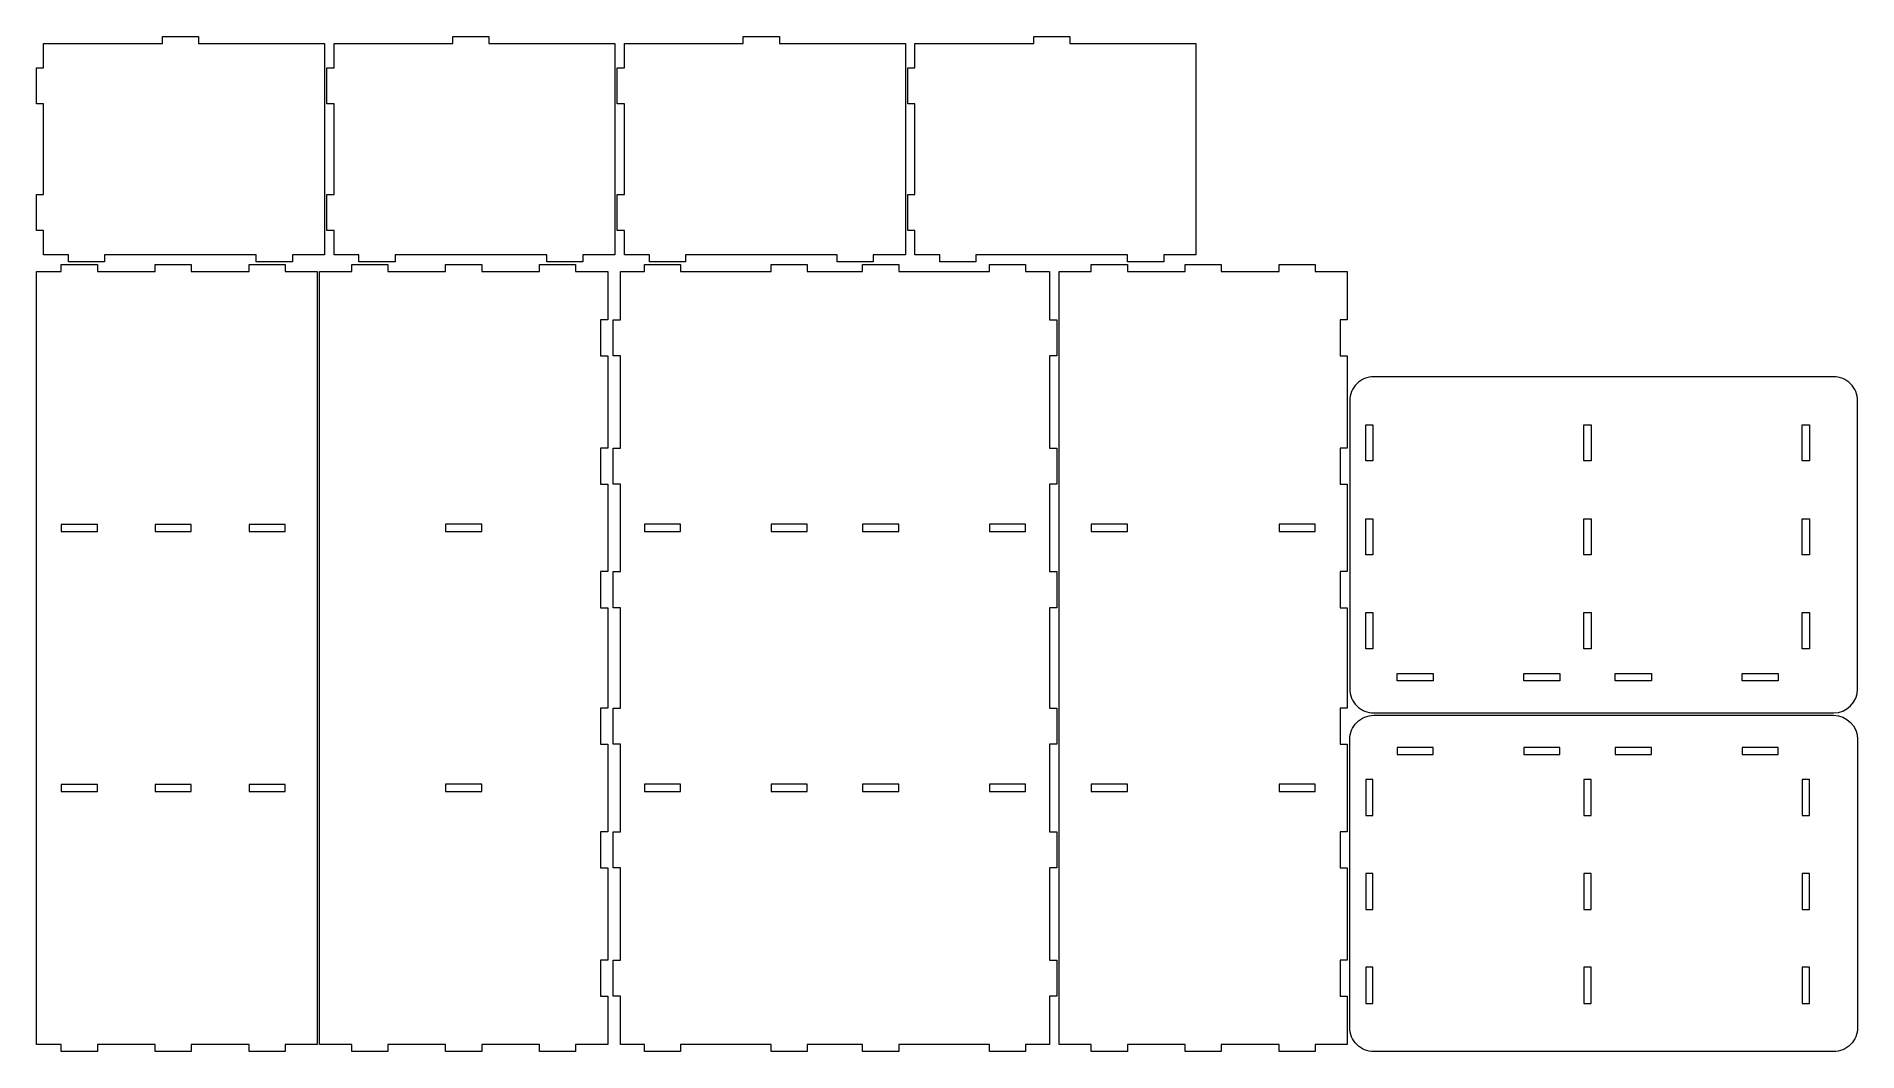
# Model space of a CAD drawing. Header units: millimetres. Extents: x -1135 to 1135, y -632 to 632.
import ezdxf

# ---------------------------------------------------------------- set-up
doc = ezdxf.new("R2010")
doc.units = ezdxf.units.MM
doc.header["$MEASUREMENT"] = 0
doc.layers.add('Camada 1', color=7, linetype='Continuous')

msp = doc.modelspace()

# ---------------------------------------------------------------- linework, layer by layer
at = {"layer": 'Camada 1', "color": 30, "lineweight": 20}
for points, knots in [([(-775.8844, 360.5), (-775.8844, 360.5), (-775.8844, 623.5), (-775.8844, 623.5), (-775.8844, 623.5), (-775.8844, 623.5), (-932.8844, 623.5), (-932.8844, 623.5), (-932.8844, 623.5), (-932.8844, 623.5), (-932.8844, 632.5), (-932.8844, 632.5), (-932.8844, 632.5), (-932.8844, 632.5), (-977.8844, 632.5), (-977.8844, 632.5), (-977.8844, 632.5), (-977.8844, 632.5), (-977.8844, 623.5), (-977.8844, 623.5), (-977.8844, 623.5), (-977.8844, 623.5), (-1125.8844, 623.5), (-1125.8844, 623.5), (-1125.8844, 623.5), (-1125.8844, 623.5), (-1125.8844, 593.5), (-1125.8844, 593.5), (-1125.8844, 593.5), (-1125.8844, 593.5), (-1134.8844, 593.5), (-1134.8844, 593.5), (-1134.8844, 593.5), (-1134.8844, 593.5), (-1134.8844, 548.5), (-1134.8844, 548.5), (-1134.8844, 548.5), (-1134.8844, 548.5), (-1125.8844, 548.5), (-1125.8844, 548.5), (-1125.8844, 548.5), (-1125.8844, 548.5), (-1125.8844, 435.5), (-1125.8844, 435.5), (-1125.8844, 435.5), (-1125.8844, 435.5), (-1134.8844, 435.5), (-1134.8844, 435.5), (-1134.8844, 435.5), (-1134.8844, 435.5), (-1134.8844, 390.5), (-1134.8844, 390.5), (-1134.8844, 390.5), (-1134.8844, 390.5), (-1125.8844, 390.5), (-1125.8844, 390.5), (-1125.8844, 390.5), (-1125.8844, 390.5), (-1125.8844, 360.5), (-1125.8844, 360.5), (-1125.8844, 360.5), (-1125.8844, 360.5), (-1094.8844, 360.5), (-1094.8844, 360.5), (-1094.8844, 360.5), (-1094.8844, 360.5), (-1094.8844, 351.5), (-1094.8844, 351.5), (-1094.8844, 351.5), (-1094.8844, 351.5), (-1049.8844, 351.5), (-1049.8844, 351.5), (-1049.8844, 351.5), (-1049.8844, 351.5), (-1049.8844, 360.5), (-1049.8844, 360.5), (-1049.8844, 360.5), (-1049.8844, 360.5), (-860.8844, 360.5), (-860.8844, 360.5), (-860.8844, 360.5), (-860.8844, 360.5), (-860.8844, 351.5), (-860.8844, 351.5), (-860.8844, 351.5), (-860.8844, 351.5), (-815.8844, 351.5), (-815.8844, 351.5), (-815.8844, 351.5), (-815.8844, 351.5), (-815.8844, 360.5), (-815.8844, 360.5), (-815.8844, 360.5), (-815.8844, 360.5), (-775.8844, 360.5), (-775.8844, 360.5)], [0, 0, 0, 0, 0.04, 0.04, 0.04, 0.04, 0.08, 0.08, 0.08, 0.08, 0.12, 0.12, 0.12, 0.12, 0.16, 0.16, 0.16, 0.16, 0.2, 0.2, 0.2, 0.2, 0.24, 0.24, 0.24, 0.24, 0.28, 0.28, 0.28, 0.28, 0.32, 0.32, 0.32, 0.32, 0.36, 0.36, 0.36, 0.36, 0.4, 0.4, 0.4, 0.4, 0.44, 0.44, 0.44, 0.44, 0.48, 0.48, 0.48, 0.48, 0.52, 0.52, 0.52, 0.52, 0.56, 0.56, 0.56, 0.56, 0.6, 0.6, 0.6, 0.6, 0.64, 0.64, 0.64, 0.64, 0.68, 0.68, 0.68, 0.68, 0.72, 0.72, 0.72, 0.72, 0.76, 0.76, 0.76, 0.76, 0.8, 0.8, 0.8, 0.8, 0.84, 0.84, 0.84, 0.84, 0.88, 0.88, 0.88, 0.88, 0.92, 0.92, 0.92, 0.92, 1, 1, 1, 1]), ([(-413.8844, 360.5), (-413.8844, 360.5), (-413.8844, 623.5), (-413.8844, 623.5), (-413.8844, 623.5), (-413.8844, 623.5), (-570.8844, 623.5), (-570.8844, 623.5), (-570.8844, 623.5), (-570.8844, 623.5), (-570.8844, 632.5), (-570.8844, 632.5), (-570.8844, 632.5), (-570.8844, 632.5), (-615.8844, 632.5), (-615.8844, 632.5), (-615.8844, 632.5), (-615.8844, 632.5), (-615.8844, 623.5), (-615.8844, 623.5), (-615.8844, 623.5), (-615.8844, 623.5), (-763.8844, 623.5), (-763.8844, 623.5), (-763.8844, 623.5), (-763.8844, 623.5), (-763.8844, 593.5), (-763.8844, 593.5), (-763.8844, 593.5), (-763.8844, 593.5), (-772.8844, 593.5), (-772.8844, 593.5), (-772.8844, 593.5), (-772.8844, 593.5), (-772.8844, 548.5), (-772.8844, 548.5), (-772.8844, 548.5), (-772.8844, 548.5), (-763.8844, 548.5), (-763.8844, 548.5), (-763.8844, 548.5), (-763.8844, 548.5), (-763.8844, 435.5), (-763.8844, 435.5), (-763.8844, 435.5), (-763.8844, 435.5), (-772.8844, 435.5), (-772.8844, 435.5), (-772.8844, 435.5), (-772.8844, 435.5), (-772.8844, 390.5), (-772.8844, 390.5), (-772.8844, 390.5), (-772.8844, 390.5), (-763.8844, 390.5), (-763.8844, 390.5), (-763.8844, 390.5), (-763.8844, 390.5), (-763.8844, 360.5), (-763.8844, 360.5), (-763.8844, 360.5), (-763.8844, 360.5), (-732.8844, 360.5), (-732.8844, 360.5), (-732.8844, 360.5), (-732.8844, 360.5), (-732.8844, 351.5), (-732.8844, 351.5), (-732.8844, 351.5), (-732.8844, 351.5), (-687.8844, 351.5), (-687.8844, 351.5), (-687.8844, 351.5), (-687.8844, 351.5), (-687.8844, 360.5), (-687.8844, 360.5), (-687.8844, 360.5), (-687.8844, 360.5), (-498.8844, 360.5), (-498.8844, 360.5), (-498.8844, 360.5), (-498.8844, 360.5), (-498.8844, 351.5), (-498.8844, 351.5), (-498.8844, 351.5), (-498.8844, 351.5), (-453.8844, 351.5), (-453.8844, 351.5), (-453.8844, 351.5), (-453.8844, 351.5), (-453.8844, 360.5), (-453.8844, 360.5), (-453.8844, 360.5), (-453.8844, 360.5), (-413.8844, 360.5), (-413.8844, 360.5)], [0, 0, 0, 0, 0.04, 0.04, 0.04, 0.04, 0.08, 0.08, 0.08, 0.08, 0.12, 0.12, 0.12, 0.12, 0.16, 0.16, 0.16, 0.16, 0.2, 0.2, 0.2, 0.2, 0.24, 0.24, 0.24, 0.24, 0.28, 0.28, 0.28, 0.28, 0.32, 0.32, 0.32, 0.32, 0.36, 0.36, 0.36, 0.36, 0.4, 0.4, 0.4, 0.4, 0.44, 0.44, 0.44, 0.44, 0.48, 0.48, 0.48, 0.48, 0.52, 0.52, 0.52, 0.52, 0.56, 0.56, 0.56, 0.56, 0.6, 0.6, 0.6, 0.6, 0.64, 0.64, 0.64, 0.64, 0.68, 0.68, 0.68, 0.68, 0.72, 0.72, 0.72, 0.72, 0.76, 0.76, 0.76, 0.76, 0.8, 0.8, 0.8, 0.8, 0.84, 0.84, 0.84, 0.84, 0.88, 0.88, 0.88, 0.88, 0.92, 0.92, 0.92, 0.92, 1, 1, 1, 1]), ([(-51.8844, 360.5), (-51.8844, 360.5), (-51.8844, 623.5), (-51.8844, 623.5), (-51.8844, 623.5), (-51.8844, 623.5), (-208.8844, 623.5), (-208.8844, 623.5), (-208.8844, 623.5), (-208.8844, 623.5), (-208.8844, 632.5), (-208.8844, 632.5), (-208.8844, 632.5), (-208.8844, 632.5), (-253.8844, 632.5), (-253.8844, 632.5), (-253.8844, 632.5), (-253.8844, 632.5), (-253.8844, 623.5), (-253.8844, 623.5), (-253.8844, 623.5), (-253.8844, 623.5), (-401.8844, 623.5), (-401.8844, 623.5), (-401.8844, 623.5), (-401.8844, 623.5), (-401.8844, 593.5), (-401.8844, 593.5), (-401.8844, 593.5), (-401.8844, 593.5), (-410.8844, 593.5), (-410.8844, 593.5), (-410.8844, 593.5), (-410.8844, 593.5), (-410.8844, 548.5), (-410.8844, 548.5), (-410.8844, 548.5), (-410.8844, 548.5), (-401.8844, 548.5), (-401.8844, 548.5), (-401.8844, 548.5), (-401.8844, 548.5), (-401.8844, 435.5), (-401.8844, 435.5), (-401.8844, 435.5), (-401.8844, 435.5), (-410.8844, 435.5), (-410.8844, 435.5), (-410.8844, 435.5), (-410.8844, 435.5), (-410.8844, 390.5), (-410.8844, 390.5), (-410.8844, 390.5), (-410.8844, 390.5), (-401.8844, 390.5), (-401.8844, 390.5), (-401.8844, 390.5), (-401.8844, 390.5), (-401.8844, 360.5), (-401.8844, 360.5), (-401.8844, 360.5), (-401.8844, 360.5), (-370.8844, 360.5), (-370.8844, 360.5), (-370.8844, 360.5), (-370.8844, 360.5), (-370.8844, 351.5), (-370.8844, 351.5), (-370.8844, 351.5), (-370.8844, 351.5), (-325.8844, 351.5), (-325.8844, 351.5), (-325.8844, 351.5), (-325.8844, 351.5), (-325.8844, 360.5), (-325.8844, 360.5), (-325.8844, 360.5), (-325.8844, 360.5), (-136.8844, 360.5), (-136.8844, 360.5), (-136.8844, 360.5), (-136.8844, 360.5), (-136.8844, 351.5), (-136.8844, 351.5), (-136.8844, 351.5), (-136.8844, 351.5), (-91.8844, 351.5), (-91.8844, 351.5), (-91.8844, 351.5), (-91.8844, 351.5), (-91.8844, 360.5), (-91.8844, 360.5), (-91.8844, 360.5), (-91.8844, 360.5), (-51.8844, 360.5), (-51.8844, 360.5)], [0, 0, 0, 0, 0.04, 0.04, 0.04, 0.04, 0.08, 0.08, 0.08, 0.08, 0.12, 0.12, 0.12, 0.12, 0.16, 0.16, 0.16, 0.16, 0.2, 0.2, 0.2, 0.2, 0.24, 0.24, 0.24, 0.24, 0.28, 0.28, 0.28, 0.28, 0.32, 0.32, 0.32, 0.32, 0.36, 0.36, 0.36, 0.36, 0.4, 0.4, 0.4, 0.4, 0.44, 0.44, 0.44, 0.44, 0.48, 0.48, 0.48, 0.48, 0.52, 0.52, 0.52, 0.52, 0.56, 0.56, 0.56, 0.56, 0.6, 0.6, 0.6, 0.6, 0.64, 0.64, 0.64, 0.64, 0.68, 0.68, 0.68, 0.68, 0.72, 0.72, 0.72, 0.72, 0.76, 0.76, 0.76, 0.76, 0.8, 0.8, 0.8, 0.8, 0.84, 0.84, 0.84, 0.84, 0.88, 0.88, 0.88, 0.88, 0.92, 0.92, 0.92, 0.92, 1, 1, 1, 1]), ([(310.1156, 360.5), (310.1156, 360.5), (310.1156, 623.5), (310.1156, 623.5), (310.1156, 623.5), (310.1156, 623.5), (153.1156, 623.5), (153.1156, 623.5), (153.1156, 623.5), (153.1156, 623.5), (153.1156, 632.5), (153.1156, 632.5), (153.1156, 632.5), (153.1156, 632.5), (108.1156, 632.5), (108.1156, 632.5), (108.1156, 632.5), (108.1156, 632.5), (108.1156, 623.5), (108.1156, 623.5), (108.1156, 623.5), (108.1156, 623.5), (-39.8844, 623.5), (-39.8844, 623.5), (-39.8844, 623.5), (-39.8844, 623.5), (-39.8844, 593.5), (-39.8844, 593.5), (-39.8844, 593.5), (-39.8844, 593.5), (-48.8844, 593.5), (-48.8844, 593.5), (-48.8844, 593.5), (-48.8844, 593.5), (-48.8844, 548.5), (-48.8844, 548.5), (-48.8844, 548.5), (-48.8844, 548.5), (-39.8844, 548.5), (-39.8844, 548.5), (-39.8844, 548.5), (-39.8844, 548.5), (-39.8844, 435.5), (-39.8844, 435.5), (-39.8844, 435.5), (-39.8844, 435.5), (-48.8844, 435.5), (-48.8844, 435.5), (-48.8844, 435.5), (-48.8844, 435.5), (-48.8844, 390.5), (-48.8844, 390.5), (-48.8844, 390.5), (-48.8844, 390.5), (-39.8844, 390.5), (-39.8844, 390.5), (-39.8844, 390.5), (-39.8844, 390.5), (-39.8844, 360.5), (-39.8844, 360.5), (-39.8844, 360.5), (-39.8844, 360.5), (-8.8844, 360.5), (-8.8844, 360.5), (-8.8844, 360.5), (-8.8844, 360.5), (-8.8844, 351.5), (-8.8844, 351.5), (-8.8844, 351.5), (-8.8844, 351.5), (36.1156, 351.5), (36.1156, 351.5), (36.1156, 351.5), (36.1156, 351.5), (36.1156, 360.5), (36.1156, 360.5), (36.1156, 360.5), (36.1156, 360.5), (225.1156, 360.5), (225.1156, 360.5), (225.1156, 360.5), (225.1156, 360.5), (225.1156, 351.5), (225.1156, 351.5), (225.1156, 351.5), (225.1156, 351.5), (270.1156, 351.5), (270.1156, 351.5), (270.1156, 351.5), (270.1156, 351.5), (270.1156, 360.5), (270.1156, 360.5), (270.1156, 360.5), (270.1156, 360.5), (310.1156, 360.5), (310.1156, 360.5)], [0, 0, 0, 0, 0.04, 0.04, 0.04, 0.04, 0.08, 0.08, 0.08, 0.08, 0.12, 0.12, 0.12, 0.12, 0.16, 0.16, 0.16, 0.16, 0.2, 0.2, 0.2, 0.2, 0.24, 0.24, 0.24, 0.24, 0.28, 0.28, 0.28, 0.28, 0.32, 0.32, 0.32, 0.32, 0.36, 0.36, 0.36, 0.36, 0.4, 0.4, 0.4, 0.4, 0.44, 0.44, 0.44, 0.44, 0.48, 0.48, 0.48, 0.48, 0.52, 0.52, 0.52, 0.52, 0.56, 0.56, 0.56, 0.56, 0.6, 0.6, 0.6, 0.6, 0.64, 0.64, 0.64, 0.64, 0.68, 0.68, 0.68, 0.68, 0.72, 0.72, 0.72, 0.72, 0.76, 0.76, 0.76, 0.76, 0.8, 0.8, 0.8, 0.8, 0.84, 0.84, 0.84, 0.84, 0.88, 0.88, 0.88, 0.88, 0.92, 0.92, 0.92, 0.92, 1, 1, 1, 1]), ([(-784.8844, -623.5), (-784.8844, -623.5), (-784.8844, 339.5), (-784.8844, 339.5), (-784.8844, 339.5), (-784.8844, 339.5), (-824.8844, 339.5), (-824.8844, 339.5), (-824.8844, 339.5), (-824.8844, 339.5), (-824.8844, 348.5), (-824.8844, 348.5), (-824.8844, 348.5), (-824.8844, 348.5), (-869.8844, 348.5), (-869.8844, 348.5), (-869.8844, 348.5), (-869.8844, 348.5), (-869.8844, 339.5), (-869.8844, 339.5), (-869.8844, 339.5), (-869.8844, 339.5), (-941.8844, 339.5), (-941.8844, 339.5), (-941.8844, 339.5), (-941.8844, 339.5), (-941.8844, 348.5), (-941.8844, 348.5), (-941.8844, 348.5), (-941.8844, 348.5), (-986.8844, 348.5), (-986.8844, 348.5), (-986.8844, 348.5), (-986.8844, 348.5), (-986.8844, 339.5), (-986.8844, 339.5), (-986.8844, 339.5), (-986.8844, 339.5), (-1058.8844, 339.5), (-1058.8844, 339.5), (-1058.8844, 339.5), (-1058.8844, 339.5), (-1058.8844, 348.5), (-1058.8844, 348.5), (-1058.8844, 348.5), (-1058.8844, 348.5), (-1103.8844, 348.5), (-1103.8844, 348.5), (-1103.8844, 348.5), (-1103.8844, 348.5), (-1103.8844, 339.5), (-1103.8844, 339.5), (-1103.8844, 339.5), (-1103.8844, 339.5), (-1134.8844, 339.5), (-1134.8844, 339.5), (-1134.8844, 339.5), (-1134.8844, 339.5), (-1134.8844, -623.5), (-1134.8844, -623.5), (-1134.8844, -623.5), (-1134.8844, -623.5), (-1103.8844, -623.5), (-1103.8844, -623.5), (-1103.8844, -623.5), (-1103.8844, -623.5), (-1103.8844, -632.5), (-1103.8844, -632.5), (-1103.8844, -632.5), (-1103.8844, -632.5), (-1058.8844, -632.5), (-1058.8844, -632.5), (-1058.8844, -632.5), (-1058.8844, -632.5), (-1058.8844, -623.5), (-1058.8844, -623.5), (-1058.8844, -623.5), (-1058.8844, -623.5), (-986.8844, -623.5), (-986.8844, -623.5), (-986.8844, -623.5), (-986.8844, -623.5), (-986.8844, -632.5), (-986.8844, -632.5), (-986.8844, -632.5), (-986.8844, -632.5), (-941.8844, -632.5), (-941.8844, -632.5), (-941.8844, -632.5), (-941.8844, -632.5), (-941.8844, -623.5), (-941.8844, -623.5), (-941.8844, -623.5), (-941.8844, -623.5), (-869.8844, -623.5), (-869.8844, -623.5), (-869.8844, -623.5), (-869.8844, -623.5), (-869.8844, -632.5), (-869.8844, -632.5), (-869.8844, -632.5), (-869.8844, -632.5), (-824.8844, -632.5), (-824.8844, -632.5), (-824.8844, -632.5), (-824.8844, -632.5), (-824.8844, -623.5), (-824.8844, -623.5), (-824.8844, -623.5), (-824.8844, -623.5), (-784.8844, -623.5), (-784.8844, -623.5)], [0, 0, 0, 0, 0.034482759, 0.034482759, 0.034482759, 0.034482759, 0.068965517, 0.068965517, 0.068965517, 0.068965517, 0.103448276, 0.103448276, 0.103448276, 0.103448276, 0.137931034, 0.137931034, 0.137931034, 0.137931034, 0.172413793, 0.172413793, 0.172413793, 0.172413793, 0.206896552, 0.206896552, 0.206896552, 0.206896552, 0.24137931, 0.24137931, 0.24137931, 0.24137931, 0.275862069, 0.275862069, 0.275862069, 0.275862069, 0.310344828, 0.310344828, 0.310344828, 0.310344828, 0.344827586, 0.344827586, 0.344827586, 0.344827586, 0.379310345, 0.379310345, 0.379310345, 0.379310345, 0.413793103, 0.413793103, 0.413793103, 0.413793103, 0.448275862, 0.448275862, 0.448275862, 0.448275862, 0.482758621, 0.482758621, 0.482758621, 0.482758621, 0.517241379, 0.517241379, 0.517241379, 0.517241379, 0.551724138, 0.551724138, 0.551724138, 0.551724138, 0.586206897, 0.586206897, 0.586206897, 0.586206897, 0.620689655, 0.620689655, 0.620689655, 0.620689655, 0.655172414, 0.655172414, 0.655172414, 0.655172414, 0.689655172, 0.689655172, 0.689655172, 0.689655172, 0.724137931, 0.724137931, 0.724137931, 0.724137931, 0.75862069, 0.75862069, 0.75862069, 0.75862069, 0.793103448, 0.793103448, 0.793103448, 0.793103448, 0.827586207, 0.827586207, 0.827586207, 0.827586207, 0.862068966, 0.862068966, 0.862068966, 0.862068966, 0.896551724, 0.896551724, 0.896551724, 0.896551724, 0.931034483, 0.931034483, 0.931034483, 0.931034483, 1, 1, 1, 1]), ([(-781.8844, 339.5), (-781.8844, 339.5), (-781.8844, -623.5), (-781.8844, -623.5), (-781.8844, -623.5), (-781.8844, -623.5), (-741.8844, -623.5), (-741.8844, -623.5), (-741.8844, -623.5), (-741.8844, -623.5), (-741.8844, -632.5), (-741.8844, -632.5), (-741.8844, -632.5), (-741.8844, -632.5), (-696.8844, -632.5), (-696.8844, -632.5), (-696.8844, -632.5), (-696.8844, -632.5), (-696.8844, -623.5), (-696.8844, -623.5), (-696.8844, -623.5), (-696.8844, -623.5), (-624.8844, -623.5), (-624.8844, -623.5), (-624.8844, -623.5), (-624.8844, -623.5), (-624.8844, -632.5), (-624.8844, -632.5), (-624.8844, -632.5), (-624.8844, -632.5), (-579.8844, -632.5), (-579.8844, -632.5), (-579.8844, -632.5), (-579.8844, -632.5), (-579.8844, -623.5), (-579.8844, -623.5), (-579.8844, -623.5), (-579.8844, -623.5), (-507.8844, -623.5), (-507.8844, -623.5), (-507.8844, -623.5), (-507.8844, -623.5), (-507.8844, -632.5), (-507.8844, -632.5), (-507.8844, -632.5), (-507.8844, -632.5), (-462.8844, -632.5), (-462.8844, -632.5), (-462.8844, -632.5), (-462.8844, -632.5), (-462.8844, -623.5), (-462.8844, -623.5), (-462.8844, -623.5), (-462.8844, -623.5), (-422.8844, -623.5), (-422.8844, -623.5), (-422.8844, -623.5), (-422.8844, -623.5), (-422.8844, -563.5), (-422.8844, -563.5), (-422.8844, -563.5), (-422.8844, -563.5), (-431.8844, -563.5), (-431.8844, -563.5), (-431.8844, -563.5), (-431.8844, -563.5), (-431.8844, -518.5), (-431.8844, -518.5), (-431.8844, -518.5), (-431.8844, -518.5), (-422.8844, -518.5), (-422.8844, -518.5), (-422.8844, -518.5), (-422.8844, -518.5), (-422.8844, -403.4735), (-422.8844, -403.4735), (-422.8844, -403.4735), (-422.8844, -403.4735), (-431.8844, -403.4735), (-431.8844, -403.4735), (-431.8844, -403.4735), (-431.8844, -403.4735), (-431.8844, -358.4735), (-431.8844, -358.4735), (-431.8844, -358.4735), (-431.8844, -358.4735), (-422.8844, -358.4735), (-422.8844, -358.4735), (-422.8844, -358.4735), (-422.8844, -358.4735), (-422.8844, -249.4735), (-422.8844, -249.4735), (-422.8844, -249.4735), (-422.8844, -249.4735), (-431.8844, -249.4735), (-431.8844, -249.4735), (-431.8844, -249.4735), (-431.8844, -249.4735), (-431.8844, -204.4735), (-431.8844, -204.4735), (-431.8844, -204.4735), (-431.8844, -204.4735), (-422.8844, -204.4735), (-422.8844, -204.4735), (-422.8844, -204.4735), (-422.8844, -204.4735), (-422.8844, -79.4471), (-422.8844, -79.4471), (-422.8844, -79.4471), (-422.8844, -79.4471), (-431.8844, -79.4471), (-431.8844, -79.4471), (-431.8844, -79.4471), (-431.8844, -79.4471), (-431.8844, -34.4471), (-431.8844, -34.4471), (-431.8844, -34.4471), (-431.8844, -34.4471), (-422.8844, -34.4471), (-422.8844, -34.4471), (-422.8844, -34.4471), (-422.8844, -34.4471), (-422.8844, 74.5529), (-422.8844, 74.5529), (-422.8844, 74.5529), (-422.8844, 74.5529), (-431.8844, 74.5529), (-431.8844, 74.5529), (-431.8844, 74.5529), (-431.8844, 74.5529), (-431.8844, 119.5529), (-431.8844, 119.5529), (-431.8844, 119.5529), (-431.8844, 119.5529), (-422.8844, 119.5529), (-422.8844, 119.5529), (-422.8844, 119.5529), (-422.8844, 119.5529), (-422.8844, 234.5), (-422.8844, 234.5), (-422.8844, 234.5), (-422.8844, 234.5), (-431.8844, 234.5), (-431.8844, 234.5), (-431.8844, 234.5), (-431.8844, 234.5), (-431.8844, 279.5), (-431.8844, 279.5), (-431.8844, 279.5), (-431.8844, 279.5), (-422.8844, 279.5), (-422.8844, 279.5), (-422.8844, 279.5), (-422.8844, 279.5), (-422.8844, 339.5), (-422.8844, 339.5), (-422.8844, 339.5), (-422.8844, 339.5), (-462.8844, 339.5), (-462.8844, 339.5), (-462.8844, 339.5), (-462.8844, 339.5), (-462.8844, 348.5), (-462.8844, 348.5), (-462.8844, 348.5), (-462.8844, 348.5), (-507.8844, 348.5), (-507.8844, 348.5), (-507.8844, 348.5), (-507.8844, 348.5), (-507.8844, 339.5), (-507.8844, 339.5), (-507.8844, 339.5), (-507.8844, 339.5), (-579.8844, 339.5), (-579.8844, 339.5), (-579.8844, 339.5), (-579.8844, 339.5), (-579.8844, 348.5), (-579.8844, 348.5), (-579.8844, 348.5), (-579.8844, 348.5), (-624.8844, 348.5), (-624.8844, 348.5), (-624.8844, 348.5), (-624.8844, 348.5), (-624.8844, 339.5), (-624.8844, 339.5), (-624.8844, 339.5), (-624.8844, 339.5), (-696.8844, 339.5), (-696.8844, 339.5), (-696.8844, 339.5), (-696.8844, 339.5), (-696.8844, 348.5), (-696.8844, 348.5), (-696.8844, 348.5), (-696.8844, 348.5), (-741.8844, 348.5), (-741.8844, 348.5), (-741.8844, 348.5), (-741.8844, 348.5), (-741.8844, 339.5), (-741.8844, 339.5), (-741.8844, 339.5), (-741.8844, 339.5), (-781.8844, 339.5), (-781.8844, 339.5)], [0, 0, 0, 0, 0.018867925, 0.018867925, 0.018867925, 0.018867925, 0.037735849, 0.037735849, 0.037735849, 0.037735849, 0.056603774, 0.056603774, 0.056603774, 0.056603774, 0.075471698, 0.075471698, 0.075471698, 0.075471698, 0.094339623, 0.094339623, 0.094339623, 0.094339623, 0.113207547, 0.113207547, 0.113207547, 0.113207547, 0.132075472, 0.132075472, 0.132075472, 0.132075472, 0.150943396, 0.150943396, 0.150943396, 0.150943396, 0.169811321, 0.169811321, 0.169811321, 0.169811321, 0.188679245, 0.188679245, 0.188679245, 0.188679245, 0.20754717, 0.20754717, 0.20754717, 0.20754717, 0.226415094, 0.226415094, 0.226415094, 0.226415094, 0.245283019, 0.245283019, 0.245283019, 0.245283019, 0.264150943, 0.264150943, 0.264150943, 0.264150943, 0.283018868, 0.283018868, 0.283018868, 0.283018868, 0.301886792, 0.301886792, 0.301886792, 0.301886792, 0.320754717, 0.320754717, 0.320754717, 0.320754717, 0.339622642, 0.339622642, 0.339622642, 0.339622642, 0.358490566, 0.358490566, 0.358490566, 0.358490566, 0.377358491, 0.377358491, 0.377358491, 0.377358491, 0.396226415, 0.396226415, 0.396226415, 0.396226415, 0.41509434, 0.41509434, 0.41509434, 0.41509434, 0.433962264, 0.433962264, 0.433962264, 0.433962264, 0.452830189, 0.452830189, 0.452830189, 0.452830189, 0.471698113, 0.471698113, 0.471698113, 0.471698113, 0.490566038, 0.490566038, 0.490566038, 0.490566038, 0.509433962, 0.509433962, 0.509433962, 0.509433962, 0.528301887, 0.528301887, 0.528301887, 0.528301887, 0.547169811, 0.547169811, 0.547169811, 0.547169811, 0.566037736, 0.566037736, 0.566037736, 0.566037736, 0.58490566, 0.58490566, 0.58490566, 0.58490566, 0.603773585, 0.603773585, 0.603773585, 0.603773585, 0.622641509, 0.622641509, 0.622641509, 0.622641509, 0.641509434, 0.641509434, 0.641509434, 0.641509434, 0.660377358, 0.660377358, 0.660377358, 0.660377358, 0.679245283, 0.679245283, 0.679245283, 0.679245283, 0.698113208, 0.698113208, 0.698113208, 0.698113208, 0.716981132, 0.716981132, 0.716981132, 0.716981132, 0.735849057, 0.735849057, 0.735849057, 0.735849057, 0.754716981, 0.754716981, 0.754716981, 0.754716981, 0.773584906, 0.773584906, 0.773584906, 0.773584906, 0.79245283, 0.79245283, 0.79245283, 0.79245283, 0.811320755, 0.811320755, 0.811320755, 0.811320755, 0.830188679, 0.830188679, 0.830188679, 0.830188679, 0.849056604, 0.849056604, 0.849056604, 0.849056604, 0.867924528, 0.867924528, 0.867924528, 0.867924528, 0.886792453, 0.886792453, 0.886792453, 0.886792453, 0.905660377, 0.905660377, 0.905660377, 0.905660377, 0.924528302, 0.924528302, 0.924528302, 0.924528302, 0.943396226, 0.943396226, 0.943396226, 0.943396226, 0.962264151, 0.962264151, 0.962264151, 0.962264151, 1, 1, 1, 1]), ([(-332.1157, -623.5), (-332.1157, -623.5), (-219.1157, -623.5), (-219.1157, -623.5), (-219.1157, -623.5), (-219.1157, -623.5), (-219.1157, -632.5), (-219.1157, -632.5), (-219.1157, -632.5), (-219.1157, -632.5), (-174.1157, -632.5), (-174.1157, -632.5), (-174.1157, -632.5), (-174.1157, -632.5), (-174.1157, -623.5), (-174.1157, -623.5), (-174.1157, -623.5), (-174.1157, -623.5), (-105.1157, -623.5), (-105.1157, -623.5), (-105.1157, -623.5), (-105.1157, -623.5), (-105.1157, -632.5), (-105.1157, -632.5), (-105.1157, -632.5), (-105.1157, -632.5), (-60.1157, -632.5), (-60.1157, -632.5), (-60.1157, -632.5), (-60.1157, -632.5), (-60.1157, -623.5), (-60.1157, -623.5), (-60.1157, -623.5), (-60.1157, -623.5), (52.8843, -623.5), (52.8843, -623.5), (52.8843, -623.5), (52.8843, -623.5), (52.8843, -632.5), (52.8843, -632.5), (52.8843, -632.5), (52.8843, -632.5), (97.8843, -632.5), (97.8843, -632.5), (97.8843, -632.5), (97.8843, -632.5), (97.8843, -623.5), (97.8843, -623.5), (97.8843, -623.5), (97.8843, -623.5), (127.8843, -623.5), (127.8843, -623.5), (127.8843, -623.5), (127.8843, -623.5), (127.8843, -563.5), (127.8843, -563.5), (127.8843, -563.5), (127.8843, -563.5), (136.8843, -563.5), (136.8843, -563.5), (136.8843, -563.5), (136.8843, -563.5), (136.8843, -518.5), (136.8843, -518.5), (136.8843, -518.5), (136.8843, -518.5), (127.8843, -518.5), (127.8843, -518.5), (127.8843, -518.5), (127.8843, -518.5), (127.8843, -403.4735), (127.8843, -403.4735), (127.8843, -403.4735), (127.8843, -403.4735), (136.8843, -403.4735), (136.8843, -403.4735), (136.8843, -403.4735), (136.8843, -403.4735), (136.8843, -358.4735), (136.8843, -358.4735), (136.8843, -358.4735), (136.8843, -358.4735), (127.8843, -358.4735), (127.8843, -358.4735), (127.8843, -358.4735), (127.8843, -358.4735), (127.8843, -249.4735), (127.8843, -249.4735), (127.8843, -249.4735), (127.8843, -249.4735), (136.8843, -249.4735), (136.8843, -249.4735), (136.8843, -249.4735), (136.8843, -249.4735), (136.8843, -204.4735), (136.8843, -204.4735), (136.8843, -204.4735), (136.8843, -204.4735), (127.8843, -204.4735), (127.8843, -204.4735), (127.8843, -204.4735), (127.8843, -204.4735), (127.8843, -79.4471), (127.8843, -79.4471), (127.8843, -79.4471), (127.8843, -79.4471), (136.8843, -79.4471), (136.8843, -79.4471), (136.8843, -79.4471), (136.8843, -79.4471), (136.8843, -34.4471), (136.8843, -34.4471), (136.8843, -34.4471), (136.8843, -34.4471), (127.8843, -34.4471), (127.8843, -34.4471), (127.8843, -34.4471), (127.8843, -34.4471), (127.8843, 74.5529), (127.8843, 74.5529), (127.8843, 74.5529), (127.8843, 74.5529), (136.8843, 74.5529), (136.8843, 74.5529), (136.8843, 74.5529), (136.8843, 74.5529), (136.8843, 119.5529), (136.8843, 119.5529), (136.8843, 119.5529), (136.8843, 119.5529), (127.8843, 119.5529), (127.8843, 119.5529), (127.8843, 119.5529), (127.8843, 119.5529), (127.8843, 234.5), (127.8843, 234.5), (127.8843, 234.5), (127.8843, 234.5), (136.8843, 234.5), (136.8843, 234.5), (136.8843, 234.5), (136.8843, 234.5), (136.8843, 279.5), (136.8843, 279.5), (136.8843, 279.5), (136.8843, 279.5), (127.8843, 279.5), (127.8843, 279.5), (127.8843, 279.5), (127.8843, 279.5), (127.8843, 339.5), (127.8843, 339.5), (127.8843, 339.5), (127.8843, 339.5), (97.8843, 339.5), (97.8843, 339.5), (97.8843, 339.5), (97.8843, 339.5), (97.8843, 348.5), (97.8843, 348.5), (97.8843, 348.5), (97.8843, 348.5), (52.8843, 348.5), (52.8843, 348.5), (52.8843, 348.5), (52.8843, 348.5), (52.8843, 339.5), (52.8843, 339.5), (52.8843, 339.5), (52.8843, 339.5), (-60.1157, 339.5), (-60.1157, 339.5), (-60.1157, 339.5), (-60.1157, 339.5), (-60.1157, 348.5), (-60.1157, 348.5), (-60.1157, 348.5), (-60.1157, 348.5), (-105.1157, 348.5), (-105.1157, 348.5), (-105.1157, 348.5), (-105.1157, 348.5), (-105.1157, 339.5), (-105.1157, 339.5), (-105.1157, 339.5), (-105.1157, 339.5), (-174.1157, 339.5), (-174.1157, 339.5), (-174.1157, 339.5), (-174.1157, 339.5), (-174.1157, 348.5), (-174.1157, 348.5), (-174.1157, 348.5), (-174.1157, 348.5), (-219.1157, 348.5), (-219.1157, 348.5), (-219.1157, 348.5), (-219.1157, 348.5), (-219.1157, 339.5), (-219.1157, 339.5), (-219.1157, 339.5), (-219.1157, 339.5), (-332.1157, 339.5), (-332.1157, 339.5), (-332.1157, 339.5), (-332.1157, 339.5), (-332.1157, 348.5), (-332.1157, 348.5), (-332.1157, 348.5), (-332.1157, 348.5), (-377.1157, 348.5), (-377.1157, 348.5), (-377.1157, 348.5), (-377.1157, 348.5), (-377.1157, 339.5), (-377.1157, 339.5), (-377.1157, 339.5), (-377.1157, 339.5), (-407.1157, 339.5), (-407.1157, 339.5), (-407.1157, 339.5), (-407.1157, 339.5), (-407.1157, 279.5), (-407.1157, 279.5), (-407.1157, 279.5), (-407.1157, 279.5), (-416.1157, 279.5), (-416.1157, 279.5), (-416.1157, 279.5), (-416.1157, 279.5), (-416.1157, 234.5), (-416.1157, 234.5), (-416.1157, 234.5), (-416.1157, 234.5), (-407.1157, 234.5), (-407.1157, 234.5), (-407.1157, 234.5), (-407.1157, 234.5), (-407.1157, 119.5529), (-407.1157, 119.5529), (-407.1157, 119.5529), (-407.1157, 119.5529), (-416.1157, 119.5529), (-416.1157, 119.5529), (-416.1157, 119.5529), (-416.1157, 119.5529), (-416.1157, 74.5529), (-416.1157, 74.5529), (-416.1157, 74.5529), (-416.1157, 74.5529), (-407.1157, 74.5529), (-407.1157, 74.5529), (-407.1157, 74.5529), (-407.1157, 74.5529), (-407.1157, -34.4471), (-407.1157, -34.4471), (-407.1157, -34.4471), (-407.1157, -34.4471), (-416.1157, -34.4471), (-416.1157, -34.4471), (-416.1157, -34.4471), (-416.1157, -34.4471), (-416.1157, -79.4471), (-416.1157, -79.4471), (-416.1157, -79.4471), (-416.1157, -79.4471), (-407.1157, -79.4471), (-407.1157, -79.4471), (-407.1157, -79.4471), (-407.1157, -79.4471), (-407.1157, -204.4735), (-407.1157, -204.4735), (-407.1157, -204.4735), (-407.1157, -204.4735), (-416.1157, -204.4735), (-416.1157, -204.4735), (-416.1157, -204.4735), (-416.1157, -204.4735), (-416.1157, -249.4735), (-416.1157, -249.4735), (-416.1157, -249.4735), (-416.1157, -249.4735), (-407.1157, -249.4735), (-407.1157, -249.4735), (-407.1157, -249.4735), (-407.1157, -249.4735), (-407.1157, -358.4735), (-407.1157, -358.4735), (-407.1157, -358.4735), (-407.1157, -358.4735), (-416.1157, -358.4735), (-416.1157, -358.4735), (-416.1157, -358.4735), (-416.1157, -358.4735), (-416.1157, -403.4735), (-416.1157, -403.4735), (-416.1157, -403.4735), (-416.1157, -403.4735), (-407.1157, -403.4735), (-407.1157, -403.4735), (-407.1157, -403.4735), (-407.1157, -403.4735), (-407.1157, -518.5), (-407.1157, -518.5), (-407.1157, -518.5), (-407.1157, -518.5), (-416.1157, -518.5), (-416.1157, -518.5), (-416.1157, -518.5), (-416.1157, -518.5), (-416.1157, -563.5), (-416.1157, -563.5), (-416.1157, -563.5), (-416.1157, -563.5), (-407.1157, -563.5), (-407.1157, -563.5), (-407.1157, -563.5), (-407.1157, -563.5), (-407.1157, -623.5), (-407.1157, -623.5), (-407.1157, -623.5), (-407.1157, -623.5), (-377.1157, -623.5), (-377.1157, -623.5), (-377.1157, -623.5), (-377.1157, -623.5), (-377.1157, -632.5), (-377.1157, -632.5), (-377.1157, -632.5), (-377.1157, -632.5), (-332.1157, -632.5), (-332.1157, -632.5), (-332.1157, -632.5), (-332.1157, -632.5), (-332.1157, -623.5), (-332.1157, -623.5)], [0, 0, 0, 0, 0.011764706, 0.011764706, 0.011764706, 0.011764706, 0.023529412, 0.023529412, 0.023529412, 0.023529412, 0.035294118, 0.035294118, 0.035294118, 0.035294118, 0.047058824, 0.047058824, 0.047058824, 0.047058824, 0.058823529, 0.058823529, 0.058823529, 0.058823529, 0.070588235, 0.070588235, 0.070588235, 0.070588235, 0.082352941, 0.082352941, 0.082352941, 0.082352941, 0.094117647, 0.094117647, 0.094117647, 0.094117647, 0.105882353, 0.105882353, 0.105882353, 0.105882353, 0.117647059, 0.117647059, 0.117647059, 0.117647059, 0.129411765, 0.129411765, 0.129411765, 0.129411765, 0.141176471, 0.141176471, 0.141176471, 0.141176471, 0.152941176, 0.152941176, 0.152941176, 0.152941176, 0.164705882, 0.164705882, 0.164705882, 0.164705882, 0.176470588, 0.176470588, 0.176470588, 0.176470588, 0.188235294, 0.188235294, 0.188235294, 0.188235294, 0.2, 0.2, 0.2, 0.2, 0.211764706, 0.211764706, 0.211764706, 0.211764706, 0.223529412, 0.223529412, 0.223529412, 0.223529412, 0.235294118, 0.235294118, 0.235294118, 0.235294118, 0.247058824, 0.247058824, 0.247058824, 0.247058824, 0.258823529, 0.258823529, 0.258823529, 0.258823529, 0.270588235, 0.270588235, 0.270588235, 0.270588235, 0.282352941, 0.282352941, 0.282352941, 0.282352941, 0.294117647, 0.294117647, 0.294117647, 0.294117647, 0.305882353, 0.305882353, 0.305882353, 0.305882353, 0.317647059, 0.317647059, 0.317647059, 0.317647059, 0.329411765, 0.329411765, 0.329411765, 0.329411765, 0.341176471, 0.341176471, 0.341176471, 0.341176471, 0.352941176, 0.352941176, 0.352941176, 0.352941176, 0.364705882, 0.364705882, 0.364705882, 0.364705882, 0.376470588, 0.376470588, 0.376470588, 0.376470588, 0.388235294, 0.388235294, 0.388235294, 0.388235294, 0.4, 0.4, 0.4, 0.4, 0.411764706, 0.411764706, 0.411764706, 0.411764706, 0.423529412, 0.423529412, 0.423529412, 0.423529412, 0.435294118, 0.435294118, 0.435294118, 0.435294118, 0.447058824, 0.447058824, 0.447058824, 0.447058824, 0.458823529, 0.458823529, 0.458823529, 0.458823529, 0.470588235, 0.470588235, 0.470588235, 0.470588235, 0.482352941, 0.482352941, 0.482352941, 0.482352941, 0.494117647, 0.494117647, 0.494117647, 0.494117647, 0.505882353, 0.505882353, 0.505882353, 0.505882353, 0.517647059, 0.517647059, 0.517647059, 0.517647059, 0.529411765, 0.529411765, 0.529411765, 0.529411765, 0.541176471, 0.541176471, 0.541176471, 0.541176471, 0.552941176, 0.552941176, 0.552941176, 0.552941176, 0.564705882, 0.564705882, 0.564705882, 0.564705882, 0.576470588, 0.576470588, 0.576470588, 0.576470588, 0.588235294, 0.588235294, 0.588235294, 0.588235294, 0.6, 0.6, 0.6, 0.6, 0.611764706, 0.611764706, 0.611764706, 0.611764706, 0.623529412, 0.623529412, 0.623529412, 0.623529412, 0.635294118, 0.635294118, 0.635294118, 0.635294118, 0.647058824, 0.647058824, 0.647058824, 0.647058824, 0.658823529, 0.658823529, 0.658823529, 0.658823529, 0.670588235, 0.670588235, 0.670588235, 0.670588235, 0.682352941, 0.682352941, 0.682352941, 0.682352941, 0.694117647, 0.694117647, 0.694117647, 0.694117647, 0.705882353, 0.705882353, 0.705882353, 0.705882353, 0.717647059, 0.717647059, 0.717647059, 0.717647059, 0.729411765, 0.729411765, 0.729411765, 0.729411765, 0.741176471, 0.741176471, 0.741176471, 0.741176471, 0.752941176, 0.752941176, 0.752941176, 0.752941176, 0.764705882, 0.764705882, 0.764705882, 0.764705882, 0.776470588, 0.776470588, 0.776470588, 0.776470588, 0.788235294, 0.788235294, 0.788235294, 0.788235294, 0.8, 0.8, 0.8, 0.8, 0.811764706, 0.811764706, 0.811764706, 0.811764706, 0.823529412, 0.823529412, 0.823529412, 0.823529412, 0.835294118, 0.835294118, 0.835294118, 0.835294118, 0.847058824, 0.847058824, 0.847058824, 0.847058824, 0.858823529, 0.858823529, 0.858823529, 0.858823529, 0.870588235, 0.870588235, 0.870588235, 0.870588235, 0.882352941, 0.882352941, 0.882352941, 0.882352941, 0.894117647, 0.894117647, 0.894117647, 0.894117647, 0.905882353, 0.905882353, 0.905882353, 0.905882353, 0.917647059, 0.917647059, 0.917647059, 0.917647059, 0.929411765, 0.929411765, 0.929411765, 0.929411765, 0.941176471, 0.941176471, 0.941176471, 0.941176471, 0.952941176, 0.952941176, 0.952941176, 0.952941176, 0.964705882, 0.964705882, 0.964705882, 0.964705882, 0.976470588, 0.976470588, 0.976470588, 0.976470588, 1, 1, 1, 1]), ([(531.8843, 208.5), (531.8843, 208.5), (1104.8843, 208.5), (1104.8843, 208.5), (1104.8843, 208.5), (1112.8408, 208.5), (1120.4714, 205.3393), (1126.0975, 199.7132), (1126.0975, 199.7132), (1131.7236, 194.0871), (1134.8843, 186.4565), (1134.8843, 178.5), (1134.8843, 178.5), (1134.8843, 178.5), (1134.8843, -180.5), (1134.8843, -180.5), (1134.8843, -180.5), (1134.8843, -197.0685), (1121.4529, -210.4999), (1104.8843, -210.5), (1104.8843, -210.5), (918.495, -210.5), (729.0692, -210.5), (531.8843, -210.5), (531.8843, -210.5), (523.9278, -210.5), (516.2972, -207.3393), (510.6711, -201.7132), (510.6711, -201.7132), (505.045, -196.0871), (501.8843, -188.4565), (501.8843, -180.5), (501.8843, -180.5), (501.8843, -180.5), (501.8843, 178.5), (501.8843, 178.5), (501.8843, 178.5), (501.8843, 186.4562), (505.045, 194.0871), (510.6711, 199.7132), (510.6711, 199.7132), (516.2972, 205.3393), (523.9278, 208.5), (531.8843, 208.5)], [0, 0, 0, 0, 0.083333333, 0.083333333, 0.083333333, 0.083333333, 0.166666667, 0.166666667, 0.166666667, 0.166666667, 0.25, 0.25, 0.25, 0.25, 0.333333333, 0.333333333, 0.333333333, 0.333333333, 0.416666667, 0.416666667, 0.416666667, 0.416666667, 0.5, 0.5, 0.5, 0.5, 0.583333333, 0.583333333, 0.583333333, 0.583333333, 0.666666667, 0.666666667, 0.666666667, 0.666666667, 0.75, 0.75, 0.75, 0.75, 0.833333333, 0.833333333, 0.833333333, 0.833333333, 1, 1, 1, 1]), ([(530.8843, 103.5), (530.8843, 103.5), (530.8843, 148.5), (530.8843, 148.5), (530.8843, 148.5), (530.8843, 148.5), (521.8843, 148.5), (521.8843, 148.5), (521.8843, 148.5), (521.8843, 148.5), (521.8843, 103.5), (521.8843, 103.5), (521.8843, 103.5), (521.8843, 103.5), (530.8843, 103.5), (530.8843, 103.5)], [0, 0, 0, 0, 0.2, 0.2, 0.2, 0.2, 0.4, 0.4, 0.4, 0.4, 0.6, 0.6, 0.6, 0.6, 1, 1, 1, 1]), ([(793.8843, 148.5), (793.8843, 148.5), (793.8843, 103.5), (793.8843, 103.5), (793.8843, 103.5), (793.8843, 103.5), (802.8843, 103.5), (802.8843, 103.5), (802.8843, 103.5), (802.8843, 103.5), (802.8843, 148.5), (802.8843, 148.5), (802.8843, 148.5), (802.8843, 148.5), (793.8843, 148.5), (793.8843, 148.5)], [0, 0, 0, 0, 0.2, 0.2, 0.2, 0.2, 0.4, 0.4, 0.4, 0.4, 0.6, 0.6, 0.6, 0.6, 1, 1, 1, 1]), ([(1065.8843, 148.5), (1065.8843, 148.5), (1065.8843, 103.5), (1065.8843, 103.5), (1065.8843, 103.5), (1065.8843, 103.5), (1074.8843, 103.5), (1074.8843, 103.5), (1074.8843, 103.5), (1074.8843, 103.5), (1074.8843, 148.5), (1074.8843, 148.5), (1074.8843, 148.5), (1074.8843, 148.5), (1065.8843, 148.5), (1065.8843, 148.5)], [0, 0, 0, 0, 0.2, 0.2, 0.2, 0.2, 0.4, 0.4, 0.4, 0.4, 0.6, 0.6, 0.6, 0.6, 1, 1, 1, 1]), ([(-1058.8844, 24.4735), (-1058.8844, 24.4735), (-1058.8844, 15.4735), (-1058.8844, 15.4735), (-1058.8844, 15.4735), (-1058.8844, 15.4735), (-1103.8844, 15.4735), (-1103.8844, 15.4735), (-1103.8844, 15.4735), (-1103.8844, 15.4735), (-1103.8844, 24.4735), (-1103.8844, 24.4735), (-1103.8844, 24.4735), (-1103.8844, 24.4735), (-1058.8844, 24.4735), (-1058.8844, 24.4735)], [0, 0, 0, 0, 0.2, 0.2, 0.2, 0.2, 0.4, 0.4, 0.4, 0.4, 0.6, 0.6, 0.6, 0.6, 1, 1, 1, 1]), ([(-941.8844, 24.4735), (-941.8844, 24.4735), (-941.8844, 15.4735), (-941.8844, 15.4735), (-941.8844, 15.4735), (-941.8844, 15.4735), (-986.8844, 15.4735), (-986.8844, 15.4735), (-986.8844, 15.4735), (-986.8844, 15.4735), (-986.8844, 24.4735), (-986.8844, 24.4735), (-986.8844, 24.4735), (-986.8844, 24.4735), (-941.8844, 24.4735), (-941.8844, 24.4735)], [0, 0, 0, 0, 0.2, 0.2, 0.2, 0.2, 0.4, 0.4, 0.4, 0.4, 0.6, 0.6, 0.6, 0.6, 1, 1, 1, 1]), ([(-824.8844, 15.4735), (-824.8844, 15.4735), (-869.8844, 15.4735), (-869.8844, 15.4735), (-869.8844, 15.4735), (-869.8844, 15.4735), (-869.8844, 24.4735), (-869.8844, 24.4735), (-869.8844, 24.4735), (-869.8844, 24.4735), (-824.8844, 24.4735), (-824.8844, 24.4735), (-824.8844, 24.4735), (-824.8844, 24.4735), (-824.8844, 15.4735), (-824.8844, 15.4735)], [0, 0, 0, 0, 0.2, 0.2, 0.2, 0.2, 0.4, 0.4, 0.4, 0.4, 0.6, 0.6, 0.6, 0.6, 1, 1, 1, 1]), ([(-624.8844, 24.5529), (-624.8844, 24.5529), (-579.8844, 24.5529), (-579.8844, 24.5529), (-579.8844, 24.5529), (-579.8844, 24.5529), (-579.8844, 15.5529), (-579.8844, 15.5529), (-579.8844, 15.5529), (-579.8844, 15.5529), (-624.8844, 15.5529), (-624.8844, 15.5529), (-624.8844, 15.5529), (-624.8844, 15.5529), (-624.8844, 24.5529), (-624.8844, 24.5529)], [0, 0, 0, 0, 0.2, 0.2, 0.2, 0.2, 0.4, 0.4, 0.4, 0.4, 0.6, 0.6, 0.6, 0.6, 1, 1, 1, 1]), ([(-332.1157, 15.5529), (-332.1157, 15.5529), (-377.1157, 15.5529), (-377.1157, 15.5529), (-377.1157, 15.5529), (-377.1157, 15.5529), (-377.1157, 24.5529), (-377.1157, 24.5529), (-377.1157, 24.5529), (-377.1157, 24.5529), (-332.1157, 24.5529), (-332.1157, 24.5529), (-332.1157, 24.5529), (-332.1157, 24.5529), (-332.1157, 15.5529), (-332.1157, 15.5529)], [0, 0, 0, 0, 0.2, 0.2, 0.2, 0.2, 0.4, 0.4, 0.4, 0.4, 0.6, 0.6, 0.6, 0.6, 1, 1, 1, 1]), ([(-174.1157, 15.5529), (-174.1157, 15.5529), (-219.1157, 15.5529), (-219.1157, 15.5529), (-219.1157, 15.5529), (-219.1157, 15.5529), (-219.1157, 24.5529), (-219.1157, 24.5529), (-219.1157, 24.5529), (-219.1157, 24.5529), (-174.1157, 24.5529), (-174.1157, 24.5529), (-174.1157, 24.5529), (-174.1157, 24.5529), (-174.1157, 15.5529), (-174.1157, 15.5529)], [0, 0, 0, 0, 0.2, 0.2, 0.2, 0.2, 0.4, 0.4, 0.4, 0.4, 0.6, 0.6, 0.6, 0.6, 1, 1, 1, 1]), ([(-60.1157, 15.5529), (-60.1157, 15.5529), (-105.1157, 15.5529), (-105.1157, 15.5529), (-105.1157, 15.5529), (-105.1157, 15.5529), (-105.1157, 24.5529), (-105.1157, 24.5529), (-105.1157, 24.5529), (-105.1157, 24.5529), (-60.1157, 24.5529), (-60.1157, 24.5529), (-60.1157, 24.5529), (-60.1157, 24.5529), (-60.1157, 15.5529), (-60.1157, 15.5529)], [0, 0, 0, 0, 0.2, 0.2, 0.2, 0.2, 0.4, 0.4, 0.4, 0.4, 0.6, 0.6, 0.6, 0.6, 1, 1, 1, 1]), ([(97.8843, 15.5529), (97.8843, 15.5529), (52.8843, 15.5529), (52.8843, 15.5529), (52.8843, 15.5529), (52.8843, 15.5529), (52.8843, 24.5529), (52.8843, 24.5529), (52.8843, 24.5529), (52.8843, 24.5529), (97.8843, 24.5529), (97.8843, 24.5529), (97.8843, 24.5529), (97.8843, 24.5529), (97.8843, 15.5529), (97.8843, 15.5529)], [0, 0, 0, 0, 0.2, 0.2, 0.2, 0.2, 0.4, 0.4, 0.4, 0.4, 0.6, 0.6, 0.6, 0.6, 1, 1, 1, 1]), ([(530.8843, -13.5), (530.8843, -13.5), (530.8843, 31.5), (530.8843, 31.5), (530.8843, 31.5), (530.8843, 31.5), (521.8843, 31.5), (521.8843, 31.5), (521.8843, 31.5), (521.8843, 31.5), (521.8843, -13.5), (521.8843, -13.5), (521.8843, -13.5), (521.8843, -13.5), (530.8843, -13.5), (530.8843, -13.5)], [0, 0, 0, 0, 0.2, 0.2, 0.2, 0.2, 0.4, 0.4, 0.4, 0.4, 0.6, 0.6, 0.6, 0.6, 1, 1, 1, 1]), ([(793.8843, 31.5), (793.8843, 31.5), (793.8843, -13.5), (793.8843, -13.5), (793.8843, -13.5), (793.8843, -13.5), (802.8843, -13.5), (802.8843, -13.5), (802.8843, -13.5), (802.8843, -13.5), (802.8843, 31.5), (802.8843, 31.5), (802.8843, 31.5), (802.8843, 31.5), (793.8843, 31.5), (793.8843, 31.5)], [0, 0, 0, 0, 0.2, 0.2, 0.2, 0.2, 0.4, 0.4, 0.4, 0.4, 0.6, 0.6, 0.6, 0.6, 1, 1, 1, 1]), ([(1065.8843, 31.5), (1065.8843, 31.5), (1065.8843, -13.5), (1065.8843, -13.5), (1065.8843, -13.5), (1065.8843, -13.5), (1074.8843, -13.5), (1074.8843, -13.5), (1074.8843, -13.5), (1074.8843, -13.5), (1074.8843, 31.5), (1074.8843, 31.5), (1074.8843, 31.5), (1074.8843, 31.5), (1065.8843, 31.5), (1065.8843, 31.5)], [0, 0, 0, 0, 0.2, 0.2, 0.2, 0.2, 0.4, 0.4, 0.4, 0.4, 0.6, 0.6, 0.6, 0.6, 1, 1, 1, 1]), ([(530.8843, -130.5), (530.8843, -130.5), (530.8843, -85.5), (530.8843, -85.5), (530.8843, -85.5), (530.8843, -85.5), (521.8843, -85.5), (521.8843, -85.5), (521.8843, -85.5), (521.8843, -85.5), (521.8843, -130.5), (521.8843, -130.5), (521.8843, -130.5), (521.8843, -130.5), (530.8843, -130.5), (530.8843, -130.5)], [0, 0, 0, 0, 0.2, 0.2, 0.2, 0.2, 0.4, 0.4, 0.4, 0.4, 0.6, 0.6, 0.6, 0.6, 1, 1, 1, 1]), ([(793.8843, -85.5), (793.8843, -85.5), (793.8843, -130.5), (793.8843, -130.5), (793.8843, -130.5), (793.8843, -130.5), (802.8843, -130.5), (802.8843, -130.5), (802.8843, -130.5), (802.8843, -130.5), (802.8843, -85.5), (802.8843, -85.5), (802.8843, -85.5), (802.8843, -85.5), (793.8843, -85.5), (793.8843, -85.5)], [0, 0, 0, 0, 0.2, 0.2, 0.2, 0.2, 0.4, 0.4, 0.4, 0.4, 0.6, 0.6, 0.6, 0.6, 1, 1, 1, 1]), ([(1065.8843, -85.5), (1065.8843, -85.5), (1065.8843, -130.5), (1065.8843, -130.5), (1065.8843, -130.5), (1065.8843, -130.5), (1074.8843, -130.5), (1074.8843, -130.5), (1074.8843, -130.5), (1074.8843, -130.5), (1074.8843, -85.5), (1074.8843, -85.5), (1074.8843, -85.5), (1074.8843, -85.5), (1065.8843, -85.5), (1065.8843, -85.5)], [0, 0, 0, 0, 0.2, 0.2, 0.2, 0.2, 0.4, 0.4, 0.4, 0.4, 0.6, 0.6, 0.6, 0.6, 1, 1, 1, 1]), ([(605.8843, -170.5), (605.8843, -170.5), (605.8843, -161.5), (605.8843, -161.5), (605.8843, -161.5), (605.8843, -161.5), (560.8843, -161.5), (560.8843, -161.5), (560.8843, -161.5), (560.8843, -161.5), (560.8843, -170.5), (560.8843, -170.5), (560.8843, -170.5), (560.8843, -170.5), (605.8843, -170.5), (605.8843, -170.5)], [0, 0, 0, 0, 0.2, 0.2, 0.2, 0.2, 0.4, 0.4, 0.4, 0.4, 0.6, 0.6, 0.6, 0.6, 1, 1, 1, 1]), ([(763.8843, -161.5), (763.8843, -161.5), (718.8843, -161.5), (718.8843, -161.5), (718.8843, -161.5), (718.8843, -161.5), (718.8843, -170.5), (718.8843, -170.5), (718.8843, -170.5), (718.8843, -170.5), (763.8843, -170.5), (763.8843, -170.5), (763.8843, -170.5), (763.8843, -170.5), (763.8843, -161.5), (763.8843, -161.5)], [0, 0, 0, 0, 0.2, 0.2, 0.2, 0.2, 0.4, 0.4, 0.4, 0.4, 0.6, 0.6, 0.6, 0.6, 1, 1, 1, 1]), ([(877.8843, -161.5), (877.8843, -161.5), (832.8843, -161.5), (832.8843, -161.5), (832.8843, -161.5), (832.8843, -161.5), (832.8843, -170.5), (832.8843, -170.5), (832.8843, -170.5), (832.8843, -170.5), (877.8843, -170.5), (877.8843, -170.5), (877.8843, -170.5), (877.8843, -170.5), (877.8843, -161.5), (877.8843, -161.5)], [0, 0, 0, 0, 0.2, 0.2, 0.2, 0.2, 0.4, 0.4, 0.4, 0.4, 0.6, 0.6, 0.6, 0.6, 1, 1, 1, 1]), ([(1035.8843, -161.5), (1035.8843, -161.5), (990.8843, -161.5), (990.8843, -161.5), (990.8843, -161.5), (990.8843, -161.5), (990.8843, -170.5), (990.8843, -170.5), (990.8843, -170.5), (990.8843, -170.5), (1035.8843, -170.5), (1035.8843, -170.5), (1035.8843, -170.5), (1035.8843, -170.5), (1035.8843, -161.5), (1035.8843, -161.5)], [0, 0, 0, 0, 0.2, 0.2, 0.2, 0.2, 0.4, 0.4, 0.4, 0.4, 0.6, 0.6, 0.6, 0.6, 1, 1, 1, 1]), ([(531.8843, -632.5), (531.8843, -632.5), (1104.8843, -632.5), (1104.8843, -632.5), (1104.8843, -632.5), (1112.8408, -632.5), (1120.4714, -629.3393), (1126.0975, -623.7132), (1126.0975, -623.7132), (1131.7236, -618.0871), (1134.8843, -610.4565), (1134.8843, -602.5), (1134.8843, -602.5), (1134.8843, -602.5), (1134.8843, -243.5), (1134.8843, -243.5), (1134.8843, -243.5), (1134.8843, -226.9315), (1121.4529, -213.5001), (1104.8843, -213.5), (1104.8843, -213.5), (918.495, -213.5), (729.0692, -213.5), (531.8843, -213.5), (531.8843, -213.5), (523.9278, -213.5), (516.2972, -216.6607), (510.6711, -222.2868), (510.6711, -222.2868), (505.045, -227.9129), (501.8843, -235.5435), (501.8843, -243.5), (501.8843, -243.5), (501.8843, -243.5), (501.8843, -602.5), (501.8843, -602.5), (501.8843, -602.5), (501.8843, -610.4562), (505.045, -618.0871), (510.6711, -623.7132), (510.6711, -623.7132), (516.2972, -629.3393), (523.9278, -632.5), (531.8843, -632.5)], [0, 0, 0, 0, 0.083333333, 0.083333333, 0.083333333, 0.083333333, 0.166666667, 0.166666667, 0.166666667, 0.166666667, 0.25, 0.25, 0.25, 0.25, 0.333333333, 0.333333333, 0.333333333, 0.333333333, 0.416666667, 0.416666667, 0.416666667, 0.416666667, 0.5, 0.5, 0.5, 0.5, 0.583333333, 0.583333333, 0.583333333, 0.583333333, 0.666666667, 0.666666667, 0.666666667, 0.666666667, 0.75, 0.75, 0.75, 0.75, 0.833333333, 0.833333333, 0.833333333, 0.833333333, 1, 1, 1, 1]), ([(605.8843, -253.5), (605.8843, -253.5), (605.8843, -262.5), (605.8843, -262.5), (605.8843, -262.5), (605.8843, -262.5), (560.8843, -262.5), (560.8843, -262.5), (560.8843, -262.5), (560.8843, -262.5), (560.8843, -253.5), (560.8843, -253.5), (560.8843, -253.5), (560.8843, -253.5), (605.8843, -253.5), (605.8843, -253.5)], [0, 0, 0, 0, 0.2, 0.2, 0.2, 0.2, 0.4, 0.4, 0.4, 0.4, 0.6, 0.6, 0.6, 0.6, 1, 1, 1, 1]), ([(763.8843, -262.5), (763.8843, -262.5), (718.8843, -262.5), (718.8843, -262.5), (718.8843, -262.5), (718.8843, -262.5), (718.8843, -253.5), (718.8843, -253.5), (718.8843, -253.5), (718.8843, -253.5), (763.8843, -253.5), (763.8843, -253.5), (763.8843, -253.5), (763.8843, -253.5), (763.8843, -262.5), (763.8843, -262.5)], [0, 0, 0, 0, 0.2, 0.2, 0.2, 0.2, 0.4, 0.4, 0.4, 0.4, 0.6, 0.6, 0.6, 0.6, 1, 1, 1, 1]), ([(877.8843, -262.5), (877.8843, -262.5), (832.8843, -262.5), (832.8843, -262.5), (832.8843, -262.5), (832.8843, -262.5), (832.8843, -253.5), (832.8843, -253.5), (832.8843, -253.5), (832.8843, -253.5), (877.8843, -253.5), (877.8843, -253.5), (877.8843, -253.5), (877.8843, -253.5), (877.8843, -262.5), (877.8843, -262.5)], [0, 0, 0, 0, 0.2, 0.2, 0.2, 0.2, 0.4, 0.4, 0.4, 0.4, 0.6, 0.6, 0.6, 0.6, 1, 1, 1, 1]), ([(1035.8843, -262.5), (1035.8843, -262.5), (990.8843, -262.5), (990.8843, -262.5), (990.8843, -262.5), (990.8843, -262.5), (990.8843, -253.5), (990.8843, -253.5), (990.8843, -253.5), (990.8843, -253.5), (1035.8843, -253.5), (1035.8843, -253.5), (1035.8843, -253.5), (1035.8843, -253.5), (1035.8843, -262.5), (1035.8843, -262.5)], [0, 0, 0, 0, 0.2, 0.2, 0.2, 0.2, 0.4, 0.4, 0.4, 0.4, 0.6, 0.6, 0.6, 0.6, 1, 1, 1, 1]), ([(530.8843, -293.5), (530.8843, -293.5), (530.8843, -338.5), (530.8843, -338.5), (530.8843, -338.5), (530.8843, -338.5), (521.8843, -338.5), (521.8843, -338.5), (521.8843, -338.5), (521.8843, -338.5), (521.8843, -293.5), (521.8843, -293.5), (521.8843, -293.5), (521.8843, -293.5), (530.8843, -293.5), (530.8843, -293.5)], [0, 0, 0, 0, 0.2, 0.2, 0.2, 0.2, 0.4, 0.4, 0.4, 0.4, 0.6, 0.6, 0.6, 0.6, 1, 1, 1, 1]), ([(793.8843, -338.5), (793.8843, -338.5), (793.8843, -293.5), (793.8843, -293.5), (793.8843, -293.5), (793.8843, -293.5), (802.8843, -293.5), (802.8843, -293.5), (802.8843, -293.5), (802.8843, -293.5), (802.8843, -338.5), (802.8843, -338.5), (802.8843, -338.5), (802.8843, -338.5), (793.8843, -338.5), (793.8843, -338.5)], [0, 0, 0, 0, 0.2, 0.2, 0.2, 0.2, 0.4, 0.4, 0.4, 0.4, 0.6, 0.6, 0.6, 0.6, 1, 1, 1, 1]), ([(1065.8843, -338.5), (1065.8843, -338.5), (1065.8843, -293.5), (1065.8843, -293.5), (1065.8843, -293.5), (1065.8843, -293.5), (1074.8843, -293.5), (1074.8843, -293.5), (1074.8843, -293.5), (1074.8843, -293.5), (1074.8843, -338.5), (1074.8843, -338.5), (1074.8843, -338.5), (1074.8843, -338.5), (1065.8843, -338.5), (1065.8843, -338.5)], [0, 0, 0, 0, 0.2, 0.2, 0.2, 0.2, 0.4, 0.4, 0.4, 0.4, 0.6, 0.6, 0.6, 0.6, 1, 1, 1, 1]), ([(-1058.8844, -299.5529), (-1058.8844, -299.5529), (-1058.8844, -308.5529), (-1058.8844, -308.5529), (-1058.8844, -308.5529), (-1058.8844, -308.5529), (-1103.8844, -308.5529), (-1103.8844, -308.5529), (-1103.8844, -308.5529), (-1103.8844, -308.5529), (-1103.8844, -299.5529), (-1103.8844, -299.5529), (-1103.8844, -299.5529), (-1103.8844, -299.5529), (-1058.8844, -299.5529), (-1058.8844, -299.5529)], [0, 0, 0, 0, 0.2, 0.2, 0.2, 0.2, 0.4, 0.4, 0.4, 0.4, 0.6, 0.6, 0.6, 0.6, 1, 1, 1, 1]), ([(-941.8844, -299.5529), (-941.8844, -299.5529), (-941.8844, -308.5529), (-941.8844, -308.5529), (-941.8844, -308.5529), (-941.8844, -308.5529), (-986.8844, -308.5529), (-986.8844, -308.5529), (-986.8844, -308.5529), (-986.8844, -308.5529), (-986.8844, -299.5529), (-986.8844, -299.5529), (-986.8844, -299.5529), (-986.8844, -299.5529), (-941.8844, -299.5529), (-941.8844, -299.5529)], [0, 0, 0, 0, 0.2, 0.2, 0.2, 0.2, 0.4, 0.4, 0.4, 0.4, 0.6, 0.6, 0.6, 0.6, 1, 1, 1, 1]), ([(-824.8844, -308.5529), (-824.8844, -308.5529), (-869.8844, -308.5529), (-869.8844, -308.5529), (-869.8844, -308.5529), (-869.8844, -308.5529), (-869.8844, -299.5529), (-869.8844, -299.5529), (-869.8844, -299.5529), (-869.8844, -299.5529), (-824.8844, -299.5529), (-824.8844, -299.5529), (-824.8844, -299.5529), (-824.8844, -299.5529), (-824.8844, -308.5529), (-824.8844, -308.5529)], [0, 0, 0, 0, 0.2, 0.2, 0.2, 0.2, 0.4, 0.4, 0.4, 0.4, 0.6, 0.6, 0.6, 0.6, 1, 1, 1, 1]), ([(-624.8844, -299.4735), (-624.8844, -299.4735), (-579.8844, -299.4735), (-579.8844, -299.4735), (-579.8844, -299.4735), (-579.8844, -299.4735), (-579.8844, -308.4735), (-579.8844, -308.4735), (-579.8844, -308.4735), (-579.8844, -308.4735), (-624.8844, -308.4735), (-624.8844, -308.4735), (-624.8844, -308.4735), (-624.8844, -308.4735), (-624.8844, -299.4735), (-624.8844, -299.4735)], [0, 0, 0, 0, 0.2, 0.2, 0.2, 0.2, 0.4, 0.4, 0.4, 0.4, 0.6, 0.6, 0.6, 0.6, 1, 1, 1, 1]), ([(-332.1157, -308.4735), (-332.1157, -308.4735), (-377.1157, -308.4735), (-377.1157, -308.4735), (-377.1157, -308.4735), (-377.1157, -308.4735), (-377.1157, -299.4735), (-377.1157, -299.4735), (-377.1157, -299.4735), (-377.1157, -299.4735), (-332.1157, -299.4735), (-332.1157, -299.4735), (-332.1157, -299.4735), (-332.1157, -299.4735), (-332.1157, -308.4735), (-332.1157, -308.4735)], [0, 0, 0, 0, 0.2, 0.2, 0.2, 0.2, 0.4, 0.4, 0.4, 0.4, 0.6, 0.6, 0.6, 0.6, 1, 1, 1, 1]), ([(-174.1157, -308.4735), (-174.1157, -308.4735), (-219.1157, -308.4735), (-219.1157, -308.4735), (-219.1157, -308.4735), (-219.1157, -308.4735), (-219.1157, -299.4735), (-219.1157, -299.4735), (-219.1157, -299.4735), (-219.1157, -299.4735), (-174.1157, -299.4735), (-174.1157, -299.4735), (-174.1157, -299.4735), (-174.1157, -299.4735), (-174.1157, -308.4735), (-174.1157, -308.4735)], [0, 0, 0, 0, 0.2, 0.2, 0.2, 0.2, 0.4, 0.4, 0.4, 0.4, 0.6, 0.6, 0.6, 0.6, 1, 1, 1, 1]), ([(-105.1157, -308.4735), (-105.1157, -308.4735), (-105.1157, -299.4735), (-105.1157, -299.4735), (-105.1157, -299.4735), (-105.1157, -299.4735), (-60.1157, -299.4735), (-60.1157, -299.4735), (-60.1157, -299.4735), (-60.1157, -299.4735), (-60.1157, -308.4735), (-60.1157, -308.4735), (-60.1157, -308.4735), (-60.1157, -308.4735), (-105.1157, -308.4735), (-105.1157, -308.4735)], [0, 0, 0, 0, 0.2, 0.2, 0.2, 0.2, 0.4, 0.4, 0.4, 0.4, 0.6, 0.6, 0.6, 0.6, 1, 1, 1, 1]), ([(97.8843, -308.4735), (97.8843, -308.4735), (52.8843, -308.4735), (52.8843, -308.4735), (52.8843, -308.4735), (52.8843, -308.4735), (52.8843, -299.4735), (52.8843, -299.4735), (52.8843, -299.4735), (52.8843, -299.4735), (97.8843, -299.4735), (97.8843, -299.4735), (97.8843, -299.4735), (97.8843, -299.4735), (97.8843, -308.4735), (97.8843, -308.4735)], [0, 0, 0, 0, 0.2, 0.2, 0.2, 0.2, 0.4, 0.4, 0.4, 0.4, 0.6, 0.6, 0.6, 0.6, 1, 1, 1, 1]), ([(530.8843, -410.5), (530.8843, -410.5), (530.8843, -455.5), (530.8843, -455.5), (530.8843, -455.5), (530.8843, -455.5), (521.8843, -455.5), (521.8843, -455.5), (521.8843, -455.5), (521.8843, -455.5), (521.8843, -410.5), (521.8843, -410.5), (521.8843, -410.5), (521.8843, -410.5), (530.8843, -410.5), (530.8843, -410.5)], [0, 0, 0, 0, 0.2, 0.2, 0.2, 0.2, 0.4, 0.4, 0.4, 0.4, 0.6, 0.6, 0.6, 0.6, 1, 1, 1, 1]), ([(793.8843, -455.5), (793.8843, -455.5), (793.8843, -410.5), (793.8843, -410.5), (793.8843, -410.5), (793.8843, -410.5), (802.8843, -410.5), (802.8843, -410.5), (802.8843, -410.5), (802.8843, -410.5), (802.8843, -455.5), (802.8843, -455.5), (802.8843, -455.5), (802.8843, -455.5), (793.8843, -455.5), (793.8843, -455.5)], [0, 0, 0, 0, 0.2, 0.2, 0.2, 0.2, 0.4, 0.4, 0.4, 0.4, 0.6, 0.6, 0.6, 0.6, 1, 1, 1, 1]), ([(1065.8843, -455.5), (1065.8843, -455.5), (1065.8843, -410.5), (1065.8843, -410.5), (1065.8843, -410.5), (1065.8843, -410.5), (1074.8843, -410.5), (1074.8843, -410.5), (1074.8843, -410.5), (1074.8843, -410.5), (1074.8843, -455.5), (1074.8843, -455.5), (1074.8843, -455.5), (1074.8843, -455.5), (1065.8843, -455.5), (1065.8843, -455.5)], [0, 0, 0, 0, 0.2, 0.2, 0.2, 0.2, 0.4, 0.4, 0.4, 0.4, 0.6, 0.6, 0.6, 0.6, 1, 1, 1, 1]), ([(530.8843, -527.5), (530.8843, -527.5), (530.8843, -572.5), (530.8843, -572.5), (530.8843, -572.5), (530.8843, -572.5), (521.8843, -572.5), (521.8843, -572.5), (521.8843, -572.5), (521.8843, -572.5), (521.8843, -527.5), (521.8843, -527.5), (521.8843, -527.5), (521.8843, -527.5), (530.8843, -527.5), (530.8843, -527.5)], [0, 0, 0, 0, 0.2, 0.2, 0.2, 0.2, 0.4, 0.4, 0.4, 0.4, 0.6, 0.6, 0.6, 0.6, 1, 1, 1, 1]), ([(793.8843, -572.5), (793.8843, -572.5), (793.8843, -527.5), (793.8843, -527.5), (793.8843, -527.5), (793.8843, -527.5), (802.8843, -527.5), (802.8843, -527.5), (802.8843, -527.5), (802.8843, -527.5), (802.8843, -572.5), (802.8843, -572.5), (802.8843, -572.5), (802.8843, -572.5), (793.8843, -572.5), (793.8843, -572.5)], [0, 0, 0, 0, 0.2, 0.2, 0.2, 0.2, 0.4, 0.4, 0.4, 0.4, 0.6, 0.6, 0.6, 0.6, 1, 1, 1, 1]), ([(1065.8843, -572.5), (1065.8843, -572.5), (1065.8843, -527.5), (1065.8843, -527.5), (1065.8843, -527.5), (1065.8843, -527.5), (1074.8843, -527.5), (1074.8843, -527.5), (1074.8843, -527.5), (1074.8843, -527.5), (1074.8843, -572.5), (1074.8843, -572.5), (1074.8843, -572.5), (1074.8843, -572.5), (1065.8843, -572.5), (1065.8843, -572.5)], [0, 0, 0, 0, 0.2, 0.2, 0.2, 0.2, 0.4, 0.4, 0.4, 0.4, 0.6, 0.6, 0.6, 0.6, 1, 1, 1, 1])]:
    msp.add_open_spline(points, degree=3, knots=knots, dxfattribs=at)
at = {"layer": 'Camada 1', "color": 30, "lineweight": 9}
for points, knots in [([(489.8843, -34.4471), (489.8843, -34.4471), (498.8843, -34.4471), (498.8843, -34.4471), (498.8843, -34.4471), (498.8843, -34.4471), (498.8843, 74.5529), (498.8843, 74.5529), (498.8843, 74.5529), (498.8843, 74.5529), (489.8843, 74.5529), (489.8843, 74.5529), (489.8843, 74.5529), (489.8843, 74.5529), (489.8843, 119.5529), (489.8843, 119.5529), (489.8843, 119.5529), (489.8843, 119.5529), (498.8843, 119.5529), (498.8843, 119.5529), (498.8843, 119.5529), (498.8843, 119.5529), (498.8843, 234.5), (498.8843, 234.5), (498.8843, 234.5), (498.8843, 234.5), (489.8843, 234.5), (489.8843, 234.5), (489.8843, 234.5), (489.8843, 234.5), (489.8843, 279.5), (489.8843, 279.5), (489.8843, 279.5), (489.8843, 279.5), (498.8843, 279.5), (498.8843, 279.5), (498.8843, 279.5), (498.8843, 279.5), (498.8843, 339.5), (498.8843, 339.5), (498.8843, 339.5), (498.8843, 339.5), (458.8843, 339.5), (458.8843, 339.5), (458.8843, 339.5), (458.8843, 339.5), (458.8843, 348.5), (458.8843, 348.5), (458.8843, 348.5), (458.8843, 348.5), (413.8843, 348.5), (413.8843, 348.5), (413.8843, 348.5), (413.8843, 348.5), (413.8843, 339.5), (413.8843, 339.5), (413.8843, 339.5), (413.8843, 339.5), (341.8843, 339.5), (341.8843, 339.5), (341.8843, 339.5), (341.8843, 339.5), (341.8843, 348.5), (341.8843, 348.5), (341.8843, 348.5), (341.8843, 348.5), (296.8843, 348.5), (296.8843, 348.5), (296.8843, 348.5), (296.8843, 348.5), (296.8843, 339.5), (296.8843, 339.5), (296.8843, 339.5), (296.8843, 339.5), (224.8843, 339.5), (224.8843, 339.5), (224.8843, 339.5), (224.8843, 339.5), (224.8843, 348.5), (224.8843, 348.5), (224.8843, 348.5), (224.8843, 348.5), (179.8843, 348.5), (179.8843, 348.5), (179.8843, 348.5), (179.8843, 348.5), (179.8843, 339.5), (179.8843, 339.5), (179.8843, 339.5), (179.8843, 339.5), (139.8843, 339.5), (139.8843, 339.5), (139.8843, 339.5), (139.8843, 339.5), (139.8843, -623.5), (139.8843, -623.5), (139.8843, -623.5), (139.8843, -623.5), (179.8843, -623.5), (179.8843, -623.5), (179.8843, -623.5), (179.8843, -623.5), (179.8843, -632.5), (179.8843, -632.5), (179.8843, -632.5), (179.8843, -632.5), (224.8843, -632.5), (224.8843, -632.5), (224.8843, -632.5), (224.8843, -632.5), (224.8843, -623.5), (224.8843, -623.5), (224.8843, -623.5), (224.8843, -623.5), (296.8843, -623.5), (296.8843, -623.5), (296.8843, -623.5), (296.8843, -623.5), (296.8843, -632.5), (296.8843, -632.5), (296.8843, -632.5), (296.8843, -632.5), (341.8843, -632.5), (341.8843, -632.5), (341.8843, -632.5), (341.8843, -632.5), (341.8843, -623.5), (341.8843, -623.5), (341.8843, -623.5), (341.8843, -623.5), (413.8843, -623.5), (413.8843, -623.5), (413.8843, -623.5), (413.8843, -623.5), (413.8843, -632.5), (413.8843, -632.5), (413.8843, -632.5), (413.8843, -632.5), (458.8843, -632.5), (458.8843, -632.5), (458.8843, -632.5), (458.8843, -632.5), (458.8843, -623.5), (458.8843, -623.5), (458.8843, -623.5), (458.8843, -623.5), (498.8843, -623.5), (498.8843, -623.5), (498.8843, -623.5), (498.8843, -623.5), (498.8843, -563.5), (498.8843, -563.5), (498.8843, -563.5), (498.8843, -563.5), (489.8843, -563.5), (489.8843, -563.5), (489.8843, -563.5), (489.8843, -563.5), (489.8843, -518.5), (489.8843, -518.5), (489.8843, -518.5), (489.8843, -518.5), (498.8843, -518.5), (498.8843, -518.5), (498.8843, -518.5), (498.8843, -518.5), (498.8843, -403.4735), (498.8843, -403.4735), (498.8843, -403.4735), (498.8843, -403.4735), (489.8843, -403.4735), (489.8843, -403.4735), (489.8843, -403.4735), (489.8843, -403.4735), (489.8843, -358.4735), (489.8843, -358.4735), (489.8843, -358.4735), (489.8843, -358.4735), (498.8843, -358.4735), (498.8843, -358.4735), (498.8843, -358.4735), (498.8843, -358.4735), (498.8843, -249.4735), (498.8843, -249.4735), (498.8843, -249.4735), (498.8843, -249.4735), (489.8843, -249.4735), (489.8843, -249.4735), (489.8843, -249.4735), (489.8843, -249.4735), (489.8843, -204.4735), (489.8843, -204.4735), (489.8843, -204.4735), (489.8843, -204.4735), (498.8843, -204.4735), (498.8843, -204.4735), (498.8843, -204.4735), (498.8843, -204.4735), (498.8843, -79.4471), (498.8843, -79.4471), (498.8843, -79.4471), (498.8843, -79.4471), (489.8843, -79.4471), (489.8843, -79.4471), (489.8843, -79.4471), (489.8843, -79.4471), (489.8843, -34.4471), (489.8843, -34.4471)], [0, 0, 0, 0, 0.018867925, 0.018867925, 0.018867925, 0.018867925, 0.037735849, 0.037735849, 0.037735849, 0.037735849, 0.056603774, 0.056603774, 0.056603774, 0.056603774, 0.075471698, 0.075471698, 0.075471698, 0.075471698, 0.094339623, 0.094339623, 0.094339623, 0.094339623, 0.113207547, 0.113207547, 0.113207547, 0.113207547, 0.132075472, 0.132075472, 0.132075472, 0.132075472, 0.150943396, 0.150943396, 0.150943396, 0.150943396, 0.169811321, 0.169811321, 0.169811321, 0.169811321, 0.188679245, 0.188679245, 0.188679245, 0.188679245, 0.20754717, 0.20754717, 0.20754717, 0.20754717, 0.226415094, 0.226415094, 0.226415094, 0.226415094, 0.245283019, 0.245283019, 0.245283019, 0.245283019, 0.264150943, 0.264150943, 0.264150943, 0.264150943, 0.283018868, 0.283018868, 0.283018868, 0.283018868, 0.301886792, 0.301886792, 0.301886792, 0.301886792, 0.320754717, 0.320754717, 0.320754717, 0.320754717, 0.339622642, 0.339622642, 0.339622642, 0.339622642, 0.358490566, 0.358490566, 0.358490566, 0.358490566, 0.377358491, 0.377358491, 0.377358491, 0.377358491, 0.396226415, 0.396226415, 0.396226415, 0.396226415, 0.41509434, 0.41509434, 0.41509434, 0.41509434, 0.433962264, 0.433962264, 0.433962264, 0.433962264, 0.452830189, 0.452830189, 0.452830189, 0.452830189, 0.471698113, 0.471698113, 0.471698113, 0.471698113, 0.490566038, 0.490566038, 0.490566038, 0.490566038, 0.509433962, 0.509433962, 0.509433962, 0.509433962, 0.528301887, 0.528301887, 0.528301887, 0.528301887, 0.547169811, 0.547169811, 0.547169811, 0.547169811, 0.566037736, 0.566037736, 0.566037736, 0.566037736, 0.58490566, 0.58490566, 0.58490566, 0.58490566, 0.603773585, 0.603773585, 0.603773585, 0.603773585, 0.622641509, 0.622641509, 0.622641509, 0.622641509, 0.641509434, 0.641509434, 0.641509434, 0.641509434, 0.660377358, 0.660377358, 0.660377358, 0.660377358, 0.679245283, 0.679245283, 0.679245283, 0.679245283, 0.698113208, 0.698113208, 0.698113208, 0.698113208, 0.716981132, 0.716981132, 0.716981132, 0.716981132, 0.735849057, 0.735849057, 0.735849057, 0.735849057, 0.754716981, 0.754716981, 0.754716981, 0.754716981, 0.773584906, 0.773584906, 0.773584906, 0.773584906, 0.79245283, 0.79245283, 0.79245283, 0.79245283, 0.811320755, 0.811320755, 0.811320755, 0.811320755, 0.830188679, 0.830188679, 0.830188679, 0.830188679, 0.849056604, 0.849056604, 0.849056604, 0.849056604, 0.867924528, 0.867924528, 0.867924528, 0.867924528, 0.886792453, 0.886792453, 0.886792453, 0.886792453, 0.905660377, 0.905660377, 0.905660377, 0.905660377, 0.924528302, 0.924528302, 0.924528302, 0.924528302, 0.943396226, 0.943396226, 0.943396226, 0.943396226, 0.962264151, 0.962264151, 0.962264151, 0.962264151, 1, 1, 1, 1]), ([(224.8843, 24.5529), (224.8843, 24.5529), (224.8843, 15.5529), (224.8843, 15.5529), (224.8843, 15.5529), (224.8843, 15.5529), (179.8843, 15.5529), (179.8843, 15.5529), (179.8843, 15.5529), (179.8843, 15.5529), (179.8843, 24.5529), (179.8843, 24.5529), (179.8843, 24.5529), (179.8843, 24.5529), (224.8843, 24.5529), (224.8843, 24.5529)], [0, 0, 0, 0, 0.2, 0.2, 0.2, 0.2, 0.4, 0.4, 0.4, 0.4, 0.6, 0.6, 0.6, 0.6, 1, 1, 1, 1]), ([(413.8843, 24.5529), (413.8843, 24.5529), (458.8843, 24.5529), (458.8843, 24.5529), (458.8843, 24.5529), (458.8843, 24.5529), (458.8843, 15.5529), (458.8843, 15.5529), (458.8843, 15.5529), (458.8843, 15.5529), (413.8843, 15.5529), (413.8843, 15.5529), (413.8843, 15.5529), (413.8843, 15.5529), (413.8843, 24.5529), (413.8843, 24.5529)], [0, 0, 0, 0, 0.2, 0.2, 0.2, 0.2, 0.4, 0.4, 0.4, 0.4, 0.6, 0.6, 0.6, 0.6, 1, 1, 1, 1]), ([(224.8843, -299.4735), (224.8843, -299.4735), (224.8843, -308.4735), (224.8843, -308.4735), (224.8843, -308.4735), (224.8843, -308.4735), (179.8843, -308.4735), (179.8843, -308.4735), (179.8843, -308.4735), (179.8843, -308.4735), (179.8843, -299.4735), (179.8843, -299.4735), (179.8843, -299.4735), (179.8843, -299.4735), (224.8843, -299.4735), (224.8843, -299.4735)], [0, 0, 0, 0, 0.2, 0.2, 0.2, 0.2, 0.4, 0.4, 0.4, 0.4, 0.6, 0.6, 0.6, 0.6, 1, 1, 1, 1]), ([(413.8843, -299.4735), (413.8843, -299.4735), (458.8843, -299.4735), (458.8843, -299.4735), (458.8843, -299.4735), (458.8843, -299.4735), (458.8843, -308.4735), (458.8843, -308.4735), (458.8843, -308.4735), (458.8843, -308.4735), (413.8843, -308.4735), (413.8843, -308.4735), (413.8843, -308.4735), (413.8843, -308.4735), (413.8843, -299.4735), (413.8843, -299.4735)], [0, 0, 0, 0, 0.2, 0.2, 0.2, 0.2, 0.4, 0.4, 0.4, 0.4, 0.6, 0.6, 0.6, 0.6, 1, 1, 1, 1])]:
    msp.add_open_spline(points, degree=3, knots=knots, dxfattribs=at)

doc.saveas('drawing.dxf')
